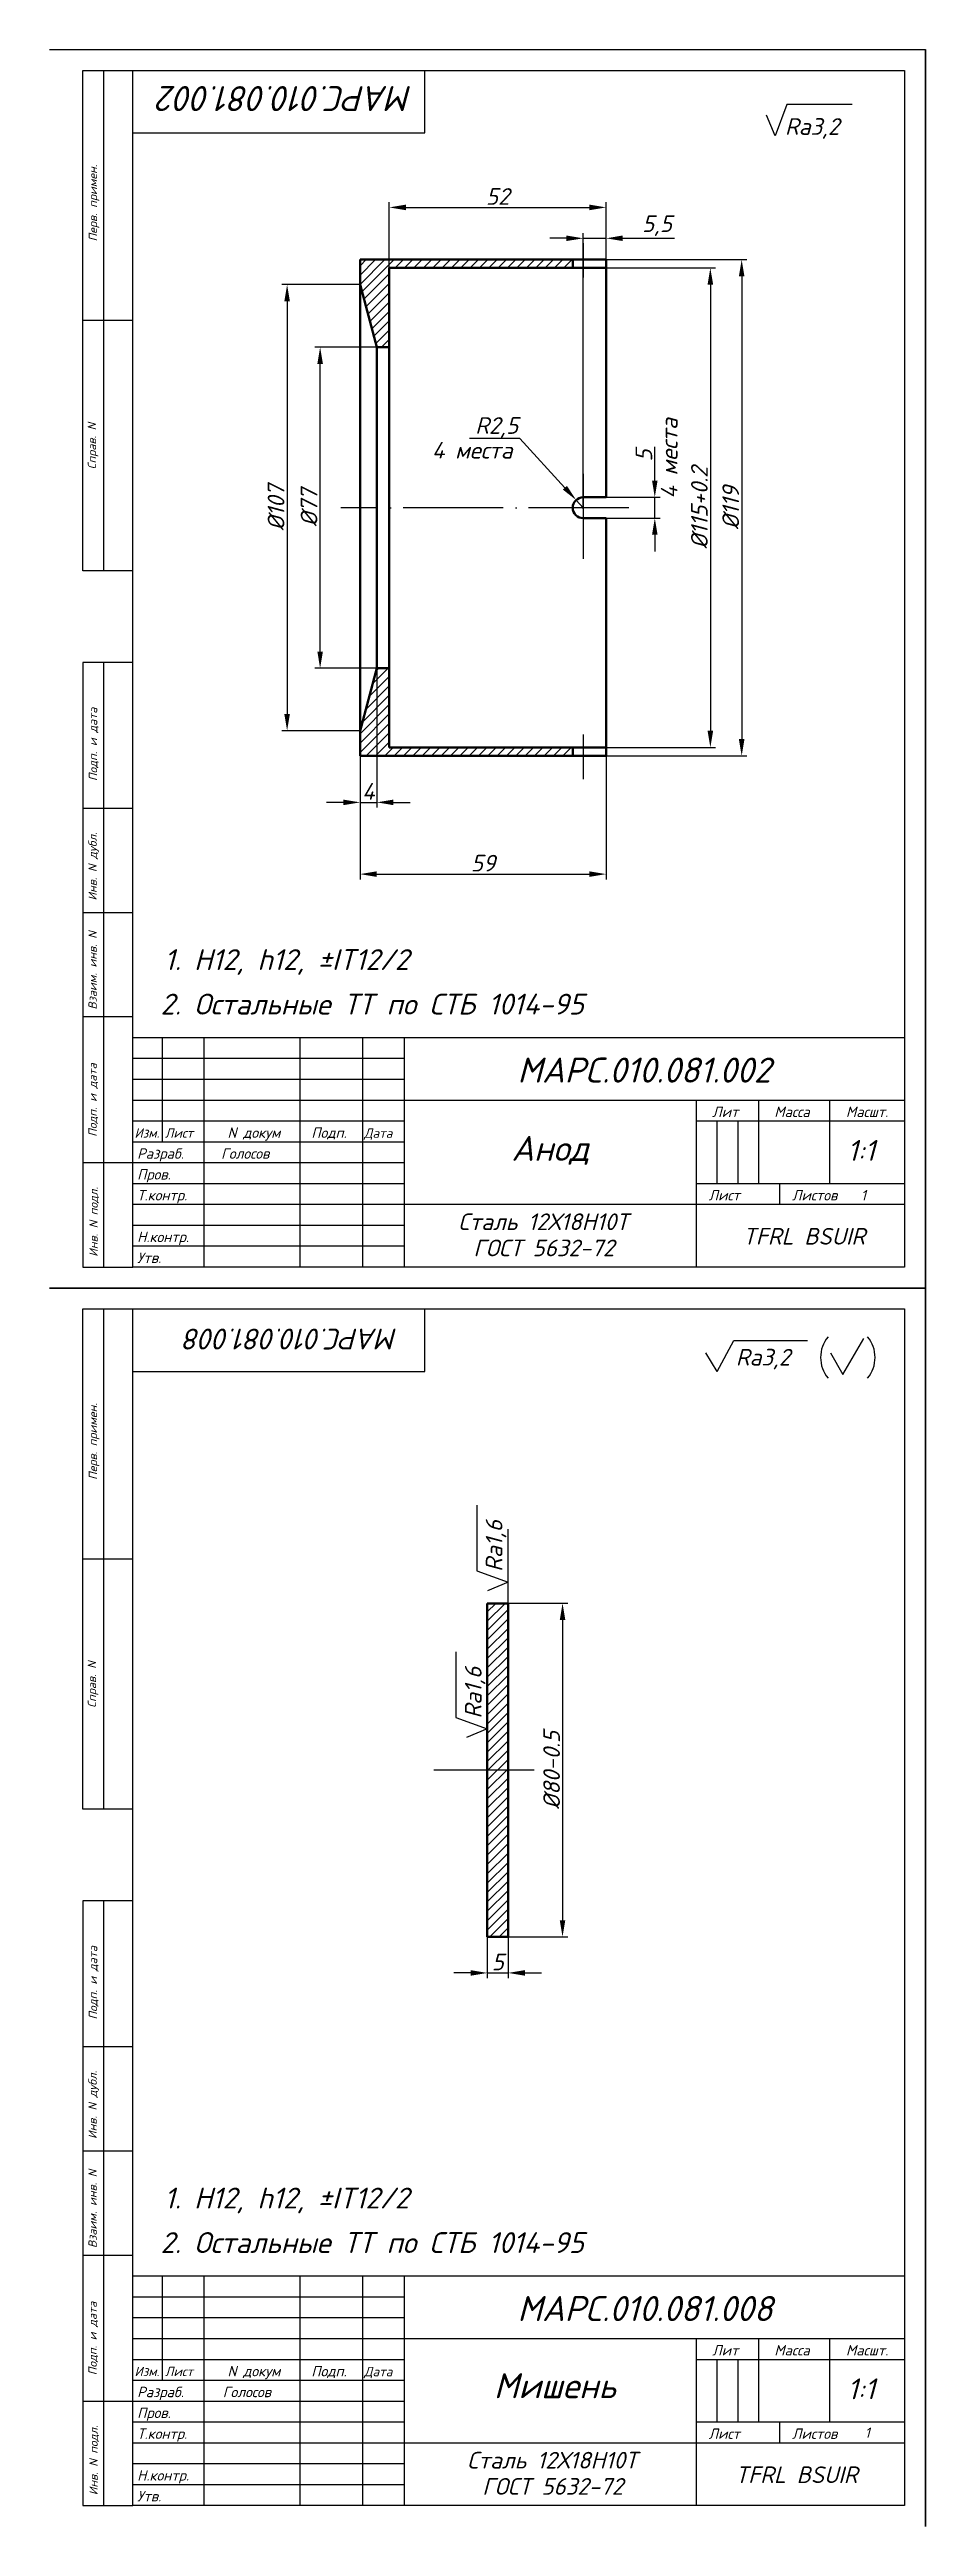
# Model space of a CAD drawing. Header units: millimetres. Extents: x -5427 to 3670, y -5891 to 948.
# Drawn here: x -4587 to -4377, y 354 to 948 of the extents above; entities that cross this region are included whole.
import ezdxf
from ezdxf.enums import TextEntityAlignment as Align

# ---------------------------------------------------------------- set-up
doc = ezdxf.new("R2010")
doc.units = ezdxf.units.MM
doc.header["$MEASUREMENT"] = 0
doc.linetypes.add('ACAD_ISO04W100', pattern=[30, 24, -3, 0, -3])
doc.layers.add('оси', color=1, linetype='ACAD_ISO04W100')
doc.layers.add('Толстые', color=7, linetype='Continuous', lineweight=50)
doc.layers.add('Тонкие', color=140, linetype='Continuous', lineweight=25)
doc.styles.get("Standard").update_dxf_attribs({"font": 'isocpeui.ttf'})
doc.styles.add('Для рамки', font='simplex.shx', dxfattribs={"oblique": 15, "height": 4})
doc.dimstyles.new('ISO-25', dxfattribs={"dimtxt": 4, "dimasz": 4, "dimexe": 1.25, "dimexo": 0, "dimtad": 1, "dimtxsty": 'Standard', "dimcen": 2.5, "dimadec": 0, "dimazin": 0, "dimtfac": 1, "dimtmove": 0, "dimatfit": 3, "dimfxl": 1, "dimarcsym": 0})

msp = doc.modelspace()

# ---------------------------------------------------------------- texts
at = {"layer": 'Тонкие'}
for s, height, rotation, p in [('МАРС.010.081.002', 6, 180, (-4500.016, 939.73)), ('4 места', 4, 90, (-4436.554, 840.774)), ('МАРС.010.081.008', 5, 180, (-4503.557, 641.749)), ('Ra1,6', 4, 90, (-4478.535, 583.411)), ('Ra1,6', 4, 90, (-4483.535, 548.234))]:
    msp.add_text(s, height=height, rotation=rotation, dxfattribs=at).set_placement(p)
for s, height, p in [('Ra3,2', 4, (-4410.803, 928.029)), ('4 места', 4, (-4495.449, 850.396)), ('1. H12, h12, %%pIT12/2', 5, (-4559.613, 727.745)), ('2. Остальные ТТ по СТБ 1014-95', 5, (-4560.512, 717.065)), ('МАРС.010.081.002', 6, (-4474.954, 700.744)), ('Изм.', 2.25, (-4566.75, 687.531)), ('Лист', 2.25, (-4559.463, 687.531)), ('Дата', 2.25, (-4511.714, 687.5)), ('Разраб.', 2.5, (-4566.118, 682.486)), ('Голосов', 2.5, (-4545.989, 682.486)), ('Анод', 6, (-4476.394, 681.975)), ('1:1', 5, (-4395.83, 681.989)), ('Пров.', 2.5, (-4566.118, 677.486)), ('Т.контр.', 2.5, (-4566.118, 672.486)), ('Лист', 2.5, (-4429.118, 672.486)), ('Листов', 2.5, (-4409.118, 672.486)), ('1', 2.5, (-4392.604, 672.486)), ('Сталь 12Х18Н10Т', 4, (-4489.119, 665.376)), ('TFRL BSUIR', 4, (-4420.943, 661.891)), ('Утв.', 2.5, (-4566.118, 657.486)), ('Н.контр.', 2.5, (-4566.118, 662.486)), ('ГОСТ 5632-72', 4, (-4485.512, 659.096)), ('Ra3,2', 4, (-4422.584, 632.891)), ('1. H12, h12, %%pIT12/2', 5, (-4559.613, 430.745)), ('2. Остальные ТТ по СТБ 1014-95', 5, (-4560.512, 420.065)), ('МАРС.010.081.008', 6, (-4474.954, 403.744)), ('Изм.', 2.25, (-4566.75, 390.531)), ('Лист', 2.25, (-4559.463, 390.531)), ('Дата', 2.25, (-4511.714, 390.5)), ('Разраб.', 2.5, (-4566.118, 385.486)), ('Голосов', 2.5, (-4545.586, 385.486)), ('Мишень', 6, (-4480.597, 385.238)), ('1:1', 5, (-4395.83, 384.989)), ('Пров.', 2.5, (-4566.118, 380.486)), ('Т.контр.', 2.5, (-4566.118, 375.486)), ('Лист', 2.5, (-4429.118, 375.486)), ('Листов', 2.5, (-4409.118, 375.486)), ('1', 2.5, (-4391.68, 375.72)), ('Сталь 12Х18Н10Т', 4, (-4486.987, 368.376)), ('TFRL BSUIR', 4, (-4422.77, 364.891)), ('Утв.', 2.5, (-4566.118, 360.486)), ('Н.контр.', 2.5, (-4566.118, 365.486)), ('ГОСТ 5632-72', 4, (-4483.38, 362.096))]:
    msp.add_text(s, height=height, dxfattribs=at).set_placement(p)
at = {"layer": 'Тонкие', "linetype": 'Continuous', "style": 'Для рамки', "oblique": 15}
for s, p in [('Перв. примен.', (-4575.713, 902.458)), ('Справ. N', (-4575.957, 847.824)), ('Подп. и дата', (-4575.697, 773.045)), ('Инв. N дубл.', (-4575.795, 744.405)), ('Взаим. инв. N', (-4575.795, 718.243)), ('Подп. и дата', (-4575.795, 687.743)), ('Инв. N подл.', (-4575.569, 658.972)), ('Перв. примен.', (-4575.713, 605.458)), ('Справ. N', (-4575.957, 550.824)), ('Подп. и дата', (-4575.697, 476.045)), ('Инв. N дубл.', (-4575.795, 447.405)), ('Взаим. инв. N', (-4575.795, 421.243)), ('Подп. и дата', (-4575.795, 390.743)), ('Инв. N подл.', (-4575.569, 361.972))]:
    msp.add_text(s, height=2, rotation=90, dxfattribs=at).set_placement(p)
at = {"layer": 'Тонкие'}
for s, p in [('Лит', (-4425.118, 692.486)), ('Масса', (-4409.118, 692.486)), ('Масшт.', (-4391.118, 692.486)), ('N докум', (-4538.118, 687.486)), ('Подп.', (-4520.118, 687.486)), ('Лит', (-4425.118, 395.486)), ('Масса', (-4409.118, 395.486)), ('Масшт.', (-4391.118, 395.486)), ('N докум', (-4538.118, 390.486)), ('Подп.', (-4520.118, 390.486))]:
    msp.add_text(s, height=2.5, dxfattribs=at).set_placement(p, align=Align.CENTER)
at = {"layer": 'Тонкие', "insert": (-4479.917, 857.86), "char_height": 4, "attachment_point": 5}
msp.add_mtext('R2,5', dxfattribs=at)

# ---------------------------------------------------------------- blocks, each defined once
blk = doc.blocks.new('*D654')
at = {"layer": 'Defpoints', "color": 0, "transparency": 16777216}
for p in [(-4477.16, 575.87), (-4477.16, 495.87), (-4464.13, 495.87)]:
    blk.add_point(p, dxfattribs=at)
at = {"layer": 'Тонкие', "color": 0, "lineweight": -2, "transparency": 16777216}
for p, q in [((-4477.16, 575.87), (-4462.88, 575.87)), ((-4464.13, 571.87), (-4464.13, 499.87)), ((-4477.16, 495.87), (-4462.88, 495.87))]:
    blk.add_line(p, q, dxfattribs=at)
at = {"layer": 'Тонкие', "color": 0, "transparency": 16777216}
for points in [[(-4464.79, 571.87), (-4463.46, 571.87), (-4464.13, 575.87)], [(-4464.79, 499.87), (-4463.46, 499.87), (-4464.13, 495.87)]]:
    blk.add_solid(points, dxfattribs=at)
at = {"layer": 'Тонкие', "color": 0, "transparency": 16777216, "insert": (-4466.75, 535.87), "char_height": 4, "attachment_point": 5, "rotation": 90}
blk.add_mtext('%%c80-0.5', dxfattribs=at)
blk = doc.blocks.new('*D655')
at = {"layer": 'Defpoints', "color": 0, "transparency": 16777216}
for p in [(-4482.16, 495.87), (-4477.16, 495.87), (-4477.16, 487.23)]:
    blk.add_point(p, dxfattribs=at)
at = {"layer": 'Тонкие', "color": 0, "lineweight": -2, "transparency": 16777216}
for p, q in [((-4482.16, 495.87), (-4482.16, 485.98)), ((-4477.16, 495.87), (-4477.16, 485.98)), ((-4486.16, 487.23), (-4490.16, 487.23)), ((-4482.16, 487.23), (-4477.16, 487.23)), ((-4473.16, 487.23), (-4469.16, 487.23))]:
    blk.add_line(p, q, dxfattribs=at)
at = {"layer": 'Тонкие', "color": 0, "transparency": 16777216}
for points in [[(-4486.16, 487.9), (-4486.16, 486.56), (-4482.16, 487.23)], [(-4473.16, 487.9), (-4473.16, 486.56), (-4477.16, 487.23)]]:
    blk.add_solid(points, dxfattribs=at)
at = {"layer": 'Тонкие', "color": 0, "transparency": 16777216, "insert": (-4479.66, 489.86), "char_height": 4, "attachment_point": 5}
blk.add_mtext('5', dxfattribs=at)
blk = doc.blocks.new('*D576')
at = {"layer": 'Defpoints', "color": 0, "transparency": 16777216}
for p in [(-4453.68, 896.11), (-4453.68, 781.11), (-4428.69, 781.11)]:
    blk.add_point(p, dxfattribs=at)
at = {"layer": 'Тонкие', "color": 0, "lineweight": -2, "transparency": 16777216}
for p, q in [((-4453.68, 896.11), (-4427.44, 896.11)), ((-4428.69, 892.11), (-4428.69, 785.11)), ((-4453.68, 781.11), (-4427.44, 781.11))]:
    blk.add_line(p, q, dxfattribs=at)
at = {"layer": 'Тонкие', "color": 0, "transparency": 16777216}
for points in [[(-4429.36, 892.11), (-4428.02, 892.11), (-4428.69, 896.11)], [(-4429.36, 785.11), (-4428.02, 785.11), (-4428.69, 781.11)]]:
    blk.add_solid(points, dxfattribs=at)
at = {"layer": 'Тонкие', "color": 0, "transparency": 16777216, "insert": (-4431.32, 838.61), "char_height": 4, "attachment_point": 5, "rotation": 90}
blk.add_mtext('%%c115+0.2', dxfattribs=at)
blk = doc.blocks.new('*D577')
at = {"layer": 'Defpoints', "color": 0, "transparency": 16777216}
for p in [(-4453.68, 898.11), (-4453.68, 779.11), (-4421.18, 779.11)]:
    blk.add_point(p, dxfattribs=at)
at = {"layer": 'Тонкие', "color": 0, "lineweight": -2, "transparency": 16777216}
for p, q in [((-4453.68, 898.11), (-4419.93, 898.11)), ((-4421.18, 894.11), (-4421.18, 783.11)), ((-4453.68, 779.11), (-4419.93, 779.11))]:
    blk.add_line(p, q, dxfattribs=at)
at = {"layer": 'Тонкие', "color": 0, "transparency": 16777216}
for points in [[(-4421.85, 894.11), (-4420.51, 894.11), (-4421.18, 898.11)], [(-4421.85, 783.11), (-4420.51, 783.11), (-4421.18, 779.11)]]:
    blk.add_solid(points, dxfattribs=at)
at = {"layer": 'Тонкие', "color": 0, "transparency": 16777216, "insert": (-4423.8, 838.61), "char_height": 4, "attachment_point": 5, "rotation": 90}
blk.add_mtext('%%c119', dxfattribs=at)
blk = doc.blocks.new('*D578')
at = {"layer": 'Defpoints', "color": 0, "transparency": 16777216}
for p in [(-4522.25, 877.11), (-4508.68, 877.11), (-4508.68, 800.11)]:
    blk.add_point(p, dxfattribs=at)
at = {"layer": 'Тонкие', "color": 0, "lineweight": -2, "transparency": 16777216}
for p, q in [((-4508.68, 877.11), (-4523.5, 877.11)), ((-4522.25, 804.11), (-4522.25, 873.11)), ((-4508.68, 800.11), (-4523.5, 800.11))]:
    blk.add_line(p, q, dxfattribs=at)
at = {"layer": 'Тонкие', "color": 0, "transparency": 16777216}
for points in [[(-4522.91, 873.11), (-4521.58, 873.11), (-4522.25, 877.11)], [(-4522.91, 804.11), (-4521.58, 804.11), (-4522.25, 800.11)]]:
    blk.add_solid(points, dxfattribs=at)
at = {"layer": 'Тонкие', "color": 0, "transparency": 16777216, "insert": (-4524.9, 838.61), "char_height": 4, "attachment_point": 5, "rotation": 90}
blk.add_mtext('%%c77', dxfattribs=at)
blk = doc.blocks.new('*D579')
at = {"layer": 'Defpoints', "color": 0, "transparency": 16777216}
for p in [(-4512.68, 892.11), (-4530.16, 785.11), (-4512.68, 785.11)]:
    blk.add_point(p, dxfattribs=at)
at = {"layer": 'Тонкие', "color": 0, "lineweight": -2, "transparency": 16777216}
for p, q in [((-4512.68, 892.11), (-4531.41, 892.11)), ((-4530.16, 888.11), (-4530.16, 789.11)), ((-4512.68, 785.11), (-4531.41, 785.11))]:
    blk.add_line(p, q, dxfattribs=at)
at = {"layer": 'Тонкие', "color": 0, "transparency": 16777216}
for points in [[(-4530.83, 888.11), (-4529.5, 888.11), (-4530.16, 892.11)], [(-4530.83, 789.11), (-4529.5, 789.11), (-4530.16, 785.11)]]:
    blk.add_solid(points, dxfattribs=at)
at = {"layer": 'Тонкие', "color": 0, "transparency": 16777216, "insert": (-4532.81, 838.61), "char_height": 4, "attachment_point": 5, "rotation": 90}
blk.add_mtext('%%c107', dxfattribs=at)
blk = doc.blocks.new('*D580')
at = {"layer": 'Defpoints', "color": 0, "transparency": 16777216}
for p in [(-4508.68, 800.11), (-4512.68, 779.11), (-4508.68, 767.95)]:
    blk.add_point(p, dxfattribs=at)
at = {"layer": 'Тонкие', "color": 0, "lineweight": -2, "transparency": 16777216}
for p, q in [((-4508.68, 800.11), (-4508.68, 766.7)), ((-4512.68, 779.11), (-4512.68, 766.7)), ((-4516.68, 767.95), (-4520.68, 767.95)), ((-4512.68, 767.95), (-4508.68, 767.95)), ((-4504.68, 767.95), (-4500.68, 767.95))]:
    blk.add_line(p, q, dxfattribs=at)
at = {"layer": 'Тонкие', "color": 0, "transparency": 16777216}
for points in [[(-4516.68, 768.61), (-4516.68, 767.28), (-4512.68, 767.95)], [(-4504.68, 768.61), (-4504.68, 767.28), (-4508.68, 767.95)]]:
    blk.add_solid(points, dxfattribs=at)
at = {"layer": 'Тонкие', "color": 0, "transparency": 16777216, "insert": (-4510.68, 770.57), "char_height": 4, "attachment_point": 5}
blk.add_mtext('4', dxfattribs=at)
blk = doc.blocks.new('*D581')
at = {"layer": 'Defpoints', "color": 0, "transparency": 16777216}
for p in [(-4512.68, 779.11), (-4453.68, 779.11), (-4453.68, 750.74)]:
    blk.add_point(p, dxfattribs=at)
at = {"layer": 'Тонкие', "color": 0, "lineweight": -2, "transparency": 16777216}
for p, q in [((-4512.68, 779.11), (-4512.68, 749.49)), ((-4453.68, 779.11), (-4453.68, 749.49)), ((-4508.68, 750.74), (-4457.68, 750.74))]:
    blk.add_line(p, q, dxfattribs=at)
at = {"layer": 'Тонкие', "color": 0, "transparency": 16777216}
for points in [[(-4508.68, 751.41), (-4508.68, 750.08), (-4512.68, 750.74)], [(-4457.68, 751.41), (-4457.68, 750.08), (-4453.68, 750.74)]]:
    blk.add_solid(points, dxfattribs=at)
at = {"layer": 'Тонкие', "color": 0, "transparency": 16777216, "insert": (-4483.18, 753.37), "char_height": 4, "attachment_point": 5}
blk.add_mtext('59', dxfattribs=at)
blk = doc.blocks.new('*D582')
at = {"layer": 'Defpoints', "color": 0, "transparency": 16777216}
for p in [(-4453.68, 841.11), (-4442.01, 841.11), (-4453.68, 836.11)]:
    blk.add_point(p, dxfattribs=at)
at = {"layer": 'Тонкие', "color": 0, "lineweight": -2, "transparency": 16777216}
for p, q in [((-4442.01, 845.11), (-4442.01, 853.17)), ((-4453.68, 841.11), (-4440.76, 841.11)), ((-4442.01, 836.11), (-4442.01, 841.11)), ((-4453.68, 836.11), (-4440.76, 836.11)), ((-4442.01, 832.11), (-4442.01, 828.11))]:
    blk.add_line(p, q, dxfattribs=at)
at = {"layer": 'Тонкие', "color": 0, "transparency": 16777216}
for points in [[(-4442.67, 845.11), (-4441.34, 845.11), (-4442.01, 841.11)], [(-4442.67, 832.11), (-4441.34, 832.11), (-4442.01, 836.11)]]:
    blk.add_solid(points, dxfattribs=at)
at = {"layer": 'Тонкие', "color": 0, "transparency": 16777216, "insert": (-4444.63, 851.14), "char_height": 4, "attachment_point": 5, "rotation": 90}
blk.add_mtext('5', dxfattribs=at)
blk = doc.blocks.new('*D583')
at = {"layer": 'Defpoints', "color": 0, "transparency": 16777216}
for p in [(-4453.68, 903.22), (-4453.68, 898.11), (-4459.18, 838.35)]:
    blk.add_point(p, dxfattribs=at)
at = {"layer": 'Тонкие', "color": 0, "lineweight": -2, "transparency": 16777216}
for p, q in [((-4463.18, 903.22), (-4467.18, 903.22)), ((-4459.18, 838.35), (-4459.18, 904.47)), ((-4459.18, 903.22), (-4453.68, 903.22)), ((-4453.68, 898.11), (-4453.68, 904.47)), ((-4449.68, 903.22), (-4437.27, 903.22))]:
    blk.add_line(p, q, dxfattribs=at)
at = {"layer": 'Тонкие', "color": 0, "transparency": 16777216}
for points in [[(-4463.18, 903.89), (-4463.18, 902.56), (-4459.18, 903.22)], [(-4449.68, 903.89), (-4449.68, 902.56), (-4453.68, 903.22)]]:
    blk.add_solid(points, dxfattribs=at)
at = {"layer": 'Тонкие', "color": 0, "transparency": 16777216, "insert": (-4441.48, 906.25), "char_height": 4, "attachment_point": 5}
blk.add_mtext('5,5', dxfattribs=at)
blk = doc.blocks.new('*D614')
at = {"layer": 'Defpoints', "color": 0, "transparency": 16777216}
for p in [(-4453.68, 910.63), (-4453.68, 898.11), (-4505.68, 896.11)]:
    blk.add_point(p, dxfattribs=at)
at = {"layer": 'Тонкие', "color": 0, "lineweight": -2, "transparency": 16777216}
for p, q in [((-4505.68, 896.11), (-4505.68, 911.88)), ((-4501.68, 910.63), (-4457.68, 910.63)), ((-4453.68, 898.11), (-4453.68, 911.88))]:
    blk.add_line(p, q, dxfattribs=at)
at = {"layer": 'Тонкие', "color": 0, "transparency": 16777216}
for points in [[(-4501.68, 911.29), (-4501.68, 909.96), (-4505.68, 910.63)], [(-4457.68, 911.29), (-4457.68, 909.96), (-4453.68, 910.63)]]:
    blk.add_solid(points, dxfattribs=at)
at = {"layer": 'Тонкие', "color": 0, "transparency": 16777216, "insert": (-4479.68, 913.25), "char_height": 4, "attachment_point": 5}
blk.add_mtext('52', dxfattribs=at)

# ---------------------------------------------------------------- dimensions: what is measured, and where the dimension line sits
at = {"layer": 'Тонкие'}
for base, p1, p2, picture, middle in [((-4453.682, 910.626), (-4505.681, 896.106), (-4453.682, 898.106), '*D614', (-4479.682, 913.251)), ((-4453.682, 903.222), (-4459.182, 838.354), (-4453.682, 898.106), '*D583', (-4441.476, 906.247)), ((-4508.681, 767.946), (-4512.681, 779.106), (-4508.681, 800.106), '*D580', (-4510.681, 770.571)), ((-4453.682, 750.743), (-4512.681, 779.106), (-4453.682, 779.106), '*D581', (-4483.182, 753.368)), ((-4477.158, 487.231), (-4482.158, 495.865), (-4477.158, 495.865), '*D655', (-4479.658, 489.856))]:
    dim = msp.add_linear_dim(base=base, p1=p1, p2=p2, dimstyle='ISO-25', dxfattribs=at)
    dim.commit()
    dim.dimension.update_dxf_attribs({"geometry": picture, "text_midpoint": middle})
for base, p1, p2, text, picture, middle in [((-4421.178, 779.106), (-4453.682, 898.106), (-4453.682, 779.106), '%%c119', '*D577', (-4423.803, 838.606)), ((-4530.162, 785.106), (-4512.681, 892.106), (-4512.681, 785.106), '%%c107', '*D579', (-4532.812, 838.606)), ((-4428.691, 781.106), (-4453.682, 896.106), (-4453.682, 781.106), '%%c115+0.2', '*D576', (-4431.316, 838.606)), ((-4522.247, 877.106), (-4508.681, 800.106), (-4508.681, 877.106), '%%c77', '*D578', (-4524.898, 838.606)), ((-4464.126, 495.865), (-4477.158, 575.865), (-4477.158, 495.865), '%%c80-0.5', '*D654', (-4466.751, 535.865))]:
    dim = msp.add_linear_dim(base=base, p1=p1, p2=p2, angle=90, text=text, dimstyle='ISO-25', dxfattribs=at)
    dim.commit()
    dim.dimension.update_dxf_attribs({"geometry": picture, "text_midpoint": middle})
dim = msp.add_linear_dim(base=(-4442.005, 841.106), p1=(-4453.682, 836.106), p2=(-4453.682, 841.106), angle=90, dimstyle='ISO-25', dxfattribs=at)
dim.commit()
dim.dimension.update_dxf_attribs({"geometry": '*D582', "text_midpoint": (-4442.005, 851.137), "dimtype": 160})

# ---------------------------------------------------------------- hatches: boundary and pattern name
at = {"layer": 'Тонкие'}
h = msp.add_hatch(dxfattribs=at)
h.set_pattern_fill('ANSI31', color=256, scale=0.5, style=0)
h.set_pattern_definition([(45, (-9522.1217, 1582.9254), (-1.122532, 1.122532), [])])
h.paths.add_polyline_path([(-4512.681, 892.106), (-4508.681, 877.106), (-4505.681, 877.106), (-4505.681, 896.106), (-4461.682, 896.106), (-4461.682, 898.106), (-4512.681, 898.106)])
h.paths.add_polyline_path([(-4505.681, 800.106), (-4508.681, 800.106), (-4512.681, 785.106), (-4512.681, 779.106), (-4461.682, 779.106), (-4461.682, 781.106), (-4505.681, 781.106)])
h = msp.add_hatch(dxfattribs=at)
h.set_pattern_fill('ANSI31', color=256, scale=0.5, style=0)
h.set_pattern_definition([(45, (-10046.3471, 1735.8724), (-1.122532, 1.122532), [])])
h.paths.add_polyline_path([(-4477.158, 575.865), (-4482.158, 575.865), (-4482.158, 535.865), (-4477.158, 535.865)])
h.paths.add_polyline_path([(-4477.158, 535.865), (-4482.158, 535.865), (-4482.158, 495.865), (-4477.158, 495.865)])

# ---------------------------------------------------------------- linework, layer by layer
for p, q in [((-4587.118, 948.486), (-4377.118, 948.486)), ((-4377.118, 948.486), (-4377.118, 651.486)), ((-4377.118, 651.486), (-4377.118, 948.486)), ((-4579.118, 823.486), (-4579.118, 943.486)), ((-4579.118, 943.486), (-4567.118, 943.486)), ((-4574.118, 823.486), (-4574.118, 943.486)), ((-4567.118, 656.486), (-4567.118, 943.486)), ((-4567.118, 943.486), (-4382.118, 943.486)), ((-4497.118, 928.486), (-4497.118, 943.486)), ((-4382.118, 943.486), (-4382.118, 656.486)), ((-4567.118, 928.486), (-4497.118, 928.486)), ((-4567.118, 883.486), (-4579.118, 883.486)), ((-4567.118, 823.486), (-4579.118, 823.486)), ((-4579.118, 801.486), (-4579.118, 656.486)), ((-4567.118, 801.486), (-4579.118, 801.486)), ((-4574.118, 656.486), (-4574.118, 801.486)), ((-4567.118, 766.486), (-4579.118, 766.486)), ((-4567.118, 741.486), (-4579.118, 741.486)), ((-4567.118, 716.486), (-4579.118, 716.486)), ((-4382.118, 711.486), (-4567.118, 711.486)), ((-4560.118, 711.486), (-4560.118, 686.486)), ((-4560.118, 711.486), (-4560.118, 686.486)), ((-4550.118, 711.486), (-4550.118, 656.486)), ((-4550.118, 711.486), (-4550.118, 656.486)), ((-4527.118, 711.486), (-4527.118, 656.486)), ((-4527.118, 711.486), (-4527.118, 656.486)), ((-4512.118, 711.486), (-4512.118, 656.486)), ((-4512.118, 711.486), (-4512.118, 656.486)), ((-4502.118, 711.486), (-4502.118, 656.486)), ((-4502.118, 711.486), (-4502.118, 656.486)), ((-4382.118, 696.486), (-4502.118, 696.486)), ((-4432.118, 696.486), (-4432.118, 656.486)), ((-4432.118, 696.486), (-4432.118, 656.486)), ((-4417.118, 696.486), (-4417.118, 676.486)), ((-4417.118, 696.486), (-4417.118, 676.486)), ((-4400.118, 696.486), (-4400.118, 676.486)), ((-4400.118, 696.486), (-4400.118, 676.486)), ((-4502.118, 691.486), (-4567.118, 691.486)), ((-4382.118, 691.486), (-4432.118, 691.486)), ((-4502.118, 686.486), (-4567.118, 686.486)), ((-4502.118, 686.486), (-4567.118, 686.486)), ((-4567.118, 681.486), (-4579.118, 681.486)), ((-4382.118, 671.486), (-4502.118, 671.486)), ((-4382.118, 671.486), (-4502.118, 671.486)), ((-4382.118, 676.486), (-4432.118, 676.486)), ((-4382.118, 676.486), (-4432.118, 676.486)), ((-4412.118, 676.486), (-4412.118, 671.486)), ((-4412.118, 676.486), (-4412.118, 671.486)), ((-4579.118, 656.486), (-4567.118, 656.486)), ((-4382.118, 656.486), (-4567.118, 656.486)), ((-4377.118, 651.486), (-4587.118, 651.486)), ((-4587.118, 651.486), (-4377.118, 651.486)), ((-4377.118, 651.486), (-4377.118, 354.486)), ((-4377.118, 354.486), (-4377.118, 651.486)), ((-4579.118, 526.486), (-4579.118, 646.486)), ((-4579.118, 646.486), (-4567.118, 646.486)), ((-4574.118, 526.486), (-4574.118, 646.486)), ((-4567.118, 359.486), (-4567.118, 646.486)), ((-4567.118, 646.486), (-4382.118, 646.486)), ((-4497.118, 631.486), (-4497.118, 646.486)), ((-4382.118, 646.486), (-4382.118, 359.486)), ((-4567.118, 631.486), (-4497.118, 631.486)), ((-4567.118, 586.486), (-4579.118, 586.486)), ((-4567.118, 526.486), (-4579.118, 526.486)), ((-4579.118, 504.486), (-4579.118, 359.486)), ((-4567.118, 504.486), (-4579.118, 504.486)), ((-4574.118, 359.486), (-4574.118, 504.486)), ((-4567.118, 469.486), (-4579.118, 469.486)), ((-4567.118, 444.486), (-4579.118, 444.486)), ((-4567.118, 419.486), (-4579.118, 419.486)), ((-4382.118, 414.486), (-4567.118, 414.486)), ((-4560.118, 414.486), (-4560.118, 389.486)), ((-4560.118, 414.486), (-4560.118, 389.486)), ((-4550.118, 414.486), (-4550.118, 359.486)), ((-4550.118, 414.486), (-4550.118, 359.486)), ((-4527.118, 414.486), (-4527.118, 359.486)), ((-4527.118, 414.486), (-4527.118, 359.486)), ((-4512.118, 414.486), (-4512.118, 359.486)), ((-4512.118, 414.486), (-4512.118, 359.486)), ((-4502.118, 414.486), (-4502.118, 359.486)), ((-4502.118, 414.486), (-4502.118, 359.486)), ((-4382.118, 399.486), (-4502.118, 399.486)), ((-4432.118, 399.486), (-4432.118, 359.486)), ((-4432.118, 399.486), (-4432.118, 359.486)), ((-4417.118, 399.486), (-4417.118, 379.486)), ((-4417.118, 399.486), (-4417.118, 379.486)), ((-4400.118, 399.486), (-4400.118, 379.486)), ((-4400.118, 399.486), (-4400.118, 379.486)), ((-4502.118, 394.486), (-4567.118, 394.486)), ((-4382.118, 394.486), (-4432.118, 394.486)), ((-4502.118, 389.486), (-4567.118, 389.486)), ((-4502.118, 389.486), (-4567.118, 389.486)), ((-4567.118, 384.486), (-4579.118, 384.486)), ((-4382.118, 374.486), (-4502.118, 374.486)), ((-4382.118, 374.486), (-4502.118, 374.486)), ((-4382.118, 379.486), (-4432.118, 379.486)), ((-4382.118, 379.486), (-4432.118, 379.486)), ((-4412.118, 379.486), (-4412.118, 374.486)), ((-4412.118, 379.486), (-4412.118, 374.486)), ((-4579.118, 359.486), (-4567.118, 359.486)), ((-4382.118, 359.486), (-4567.118, 359.486))]:
    msp.add_line(p, q)
at = {"layer": 'оси'}
for p, q in [((-4459.182, 902.014), (-4459.182, 893.782)), ((-4459.182, 846.704), (-4459.182, 826.352)), ((-4448.262, 838.606), (-4517.265, 838.606)), ((-4459.182, 784.219), (-4459.182, 773.524)), ((-4470.968, 535.865), (-4494.978, 535.865))]:
    msp.add_line(p, q, dxfattribs=at)
at = {"layer": 'Толстые'}
for p, q in [((-4512.681, 898.106), (-4512.681, 779.106)), ((-4453.682, 898.106), (-4512.681, 898.106)), ((-4461.682, 896.106), (-4461.682, 898.106)), ((-4453.682, 898.106), (-4453.682, 841.106)), ((-4512.681, 892.106), (-4508.681, 877.106)), ((-4505.681, 781.106), (-4505.681, 896.106)), ((-4505.681, 896.106), (-4453.682, 896.106)), ((-4508.681, 877.106), (-4508.681, 800.106)), ((-4505.681, 877.106), (-4508.681, 877.106)), ((-4453.682, 841.106), (-4459.182, 841.106)), ((-4453.682, 836.106), (-4459.182, 836.106)), ((-4453.682, 836.106), (-4453.682, 779.106)), ((-4512.681, 785.106), (-4508.681, 800.106)), ((-4505.681, 800.106), (-4508.681, 800.106)), ((-4453.682, 779.106), (-4512.681, 779.106)), ((-4505.681, 781.106), (-4453.682, 781.106)), ((-4461.682, 781.106), (-4461.682, 779.106)), ((-4482.158, 495.865), (-4482.158, 575.865)), ((-4477.158, 575.865), (-4482.158, 575.865)), ((-4477.158, 495.865), (-4477.158, 575.865)), ((-4477.158, 495.865), (-4482.158, 495.865))]:
    msp.add_line(p, q, dxfattribs=at)
msp.add_arc((-4459.182, 838.606), 2.5, 90, 270, dxfattribs=at)
at = {"layer": 'Тонкие'}
for p, q in [((-4413.163, 927.76), (-4415.245, 932.73)), ((-4410.387, 935.273), (-4413.163, 927.76)), ((-4394.661, 935.273), (-4410.387, 935.273)), ((-4474.356, 855.239), (-4486.419, 855.239)), ((-4474.356, 855.239), (-4463.562, 843.408)), ((-4459.182, 838.606), (-4460.867, 840.453)), ((-4502.118, 706.486), (-4567.118, 706.486)), ((-4502.118, 701.486), (-4567.118, 701.486)), ((-4502.118, 696.486), (-4567.118, 696.486)), ((-4427.118, 691.486), (-4427.118, 676.486)), ((-4427.118, 691.486), (-4427.118, 676.486)), ((-4422.118, 691.486), (-4422.118, 676.486)), ((-4422.118, 691.486), (-4422.118, 676.486)), ((-4502.118, 681.486), (-4567.118, 681.486)), ((-4502.118, 681.486), (-4567.118, 681.486)), ((-4502.118, 676.486), (-4567.118, 676.486)), ((-4502.118, 676.486), (-4567.118, 676.486)), ((-4502.118, 671.486), (-4567.118, 671.486)), ((-4502.118, 671.486), (-4567.118, 671.486)), ((-4502.118, 666.486), (-4567.118, 666.486)), ((-4502.118, 666.486), (-4567.118, 666.486)), ((-4502.118, 661.486), (-4567.118, 661.486)), ((-4502.118, 661.486), (-4567.118, 661.486)), ((-4427.046, 631.465), (-4429.771, 635.92)), ((-4427.046, 631.465), (-4423.081, 638.89)), ((-4423.081, 638.89), (-4405.416, 638.885)), ((-4484.672, 599.414), (-4484.672, 583.688)), ((-4477.158, 575.865), (-4477.158, 593.677)), ((-4484.672, 583.688), (-4477.158, 580.912)), ((-4477.158, 580.912), (-4482.129, 578.83)), ((-4489.672, 564.237), (-4489.672, 548.511)), ((-4489.672, 548.511), (-4482.158, 545.735)), ((-4482.158, 545.735), (-4487.129, 543.653)), ((-4502.118, 409.486), (-4567.118, 409.486)), ((-4502.118, 404.486), (-4567.118, 404.486)), ((-4502.118, 399.486), (-4567.118, 399.486)), ((-4427.118, 394.486), (-4427.118, 379.486)), ((-4427.118, 394.486), (-4427.118, 379.486)), ((-4422.118, 394.486), (-4422.118, 379.486)), ((-4422.118, 394.486), (-4422.118, 379.486)), ((-4502.118, 384.486), (-4567.118, 384.486)), ((-4502.118, 384.486), (-4567.118, 384.486)), ((-4502.118, 379.486), (-4567.118, 379.486)), ((-4502.118, 379.486), (-4567.118, 379.486)), ((-4502.118, 374.486), (-4567.118, 374.486)), ((-4502.118, 374.486), (-4567.118, 374.486)), ((-4502.118, 369.486), (-4567.118, 369.486)), ((-4502.118, 369.486), (-4567.118, 369.486)), ((-4502.118, 364.486), (-4567.118, 364.486)), ((-4502.118, 364.486), (-4567.118, 364.486))]:
    msp.add_line(p, q, dxfattribs=at)
for points in [[(-4399.898, 635.905), (-4396.898, 630.709)], [(-4396.898, 630.709), (-4391.898, 639.369)]]:
    msp.add_lwpolyline(points, dxfattribs=at)
for centre, start, end in [((-4394.446, 634.824), 140.526874, 219.473126), ((-4397.011, 634.824), 320.526874, 39.473126)]:
    msp.add_arc(centre, 7.816, start, end, dxfattribs=at)
msp.add_solid([(-4463.07, 843.857), (-4464.055, 842.959), (-4460.867, 840.453)], dxfattribs=at)

msp.set_redraw_order([(e.dxf.handle, doc.entitydb.next_handle()) for e in msp.query("TEXT MTEXT ATTDEF DIMENSION ARC_DIMENSION")])  # texts and dimensions are drawn at this point

doc.saveas('drawing.dxf')
